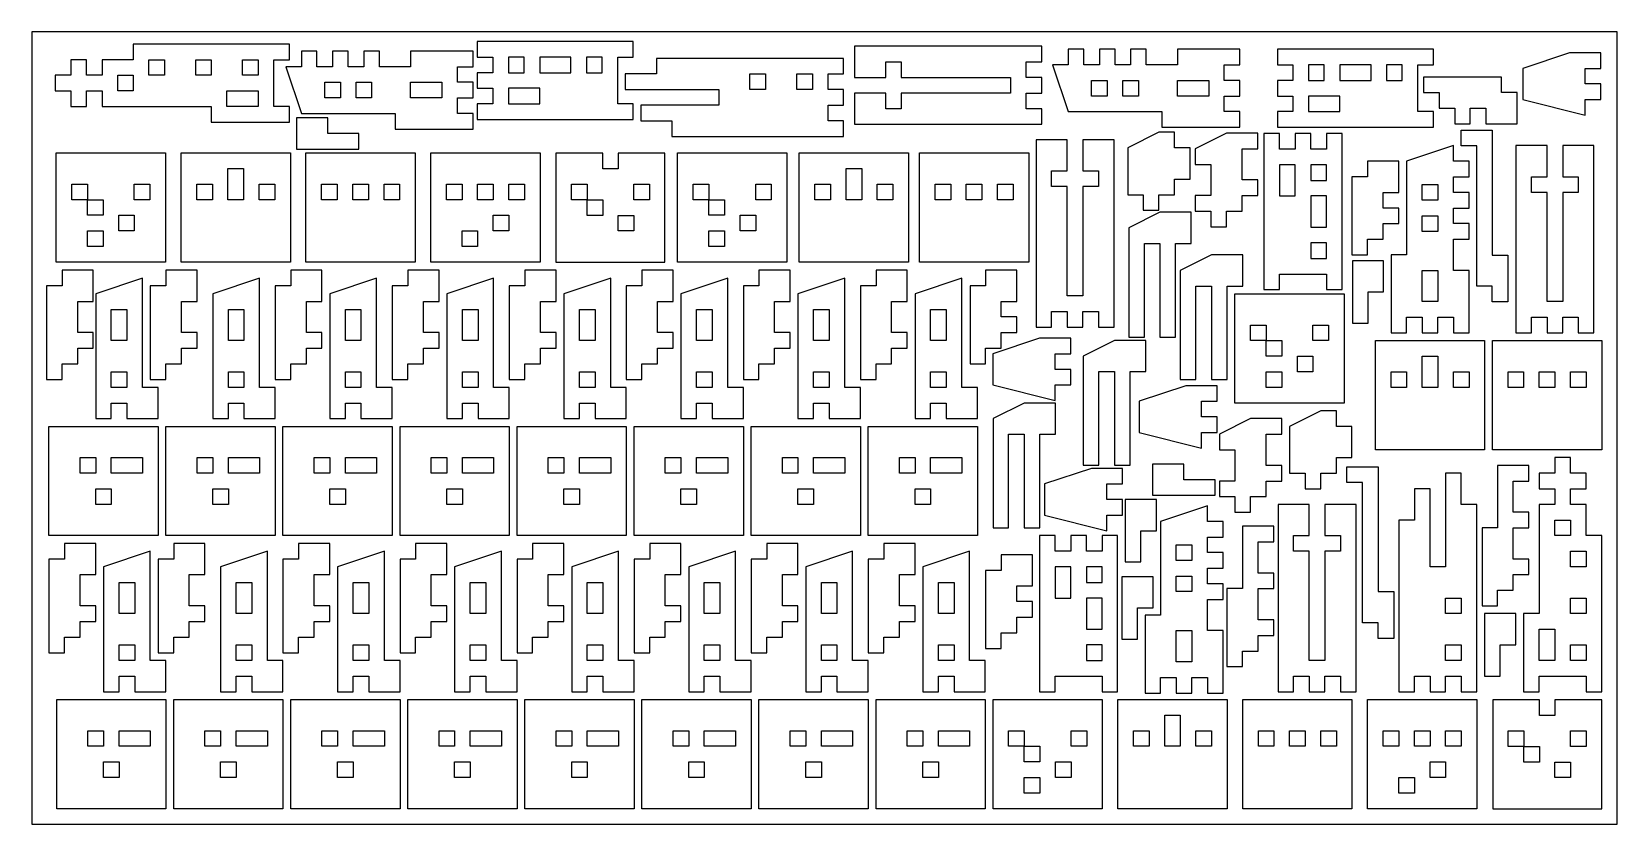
# Model space of a CAD drawing. Extents: x 0 to 610, y 0 to 305.
import ezdxf

# ---------------------------------------------------------------- set-up
doc = ezdxf.new("R2010")
doc.units = 0
doc.header["$MEASUREMENT"] = 0
doc.layers.add('LAYER_04', color=98, linetype='CONTINUOUS')
doc.layers.add('SQUARE', color=1, linetype='CONTINUOUS')

msp = doc.modelspace()

# ---------------------------------------------------------------- linework, layer by layer
at = {"layer": 'LAYER_04'}
for p, q in [((609.6, 304.8), (0, 304.8)), ((0, 304.8), (0, 0)), ((609.6, 0), (609.6, 304.8)), ((0, 0), (609.6, 0))]:
    msp.add_line(p, q, dxfattribs=at)
at = {"layer": 'SQUARE'}
for p, q in [((99.05, 300.03), (39.05, 300.03)), ((39.05, 300.03), (39.05, 294.03)), ((99.05, 294.03), (99.05, 300.03)), ((231.3, 301.04), (171.3, 301.04)), ((171.3, 301.04), (171.3, 295.04)), ((231.3, 295.04), (231.3, 301.04)), ((388.33, 299.18), (316.33, 299.18)), ((316.33, 299.18), (316.33, 287.18)), ((388.33, 293.18), (388.33, 299.18)), ((21.05, 294.03), (15.05, 294.03)), ((15.05, 294.03), (15.05, 288.03)), ((21.05, 288.03), (21.05, 294.03)), ((39.05, 294.03), (27.05, 294.03)), ((27.05, 294.03), (27.05, 288.03)), ((45.05, 294.03), (51.05, 294.03)), ((45.05, 288.03), (45.05, 294.03)), ((51.05, 294.03), (51.05, 288.03)), ((63.05, 294.03), (69.05, 294.03)), ((63.05, 288.03), (63.05, 294.03)), ((69.05, 294.03), (69.05, 288.03)), ((81.05, 294.03), (87.05, 294.03)), ((81.05, 288.03), (81.05, 294.03)), ((87.05, 294.03), (87.05, 288.03)), ((93.05, 288.03), (93.05, 294.03)), ((93.05, 294.03), (99.05, 294.03)), ((103.68, 297.35), (103.68, 291.35)), ((109.68, 297.35), (103.68, 297.35)), ((109.68, 291.35), (109.68, 297.35)), ((121.68, 297.35), (115.68, 297.35)), ((115.68, 297.35), (115.68, 291.35)), ((121.68, 291.35), (121.68, 297.35)), ((133.68, 297.35), (127.68, 297.35)), ((127.68, 297.35), (127.68, 291.35)), ((133.68, 291.35), (133.68, 297.35)), ((169.68, 297.35), (145.68, 297.35)), ((145.68, 297.35), (145.68, 291.35)), ((169.68, 291.35), (169.68, 297.35)), ((171.3, 295.04), (177.3, 295.04)), ((177.3, 295.04), (177.3, 289.04)), ((189.3, 295.04), (183.3, 295.04)), ((183.3, 295.04), (183.3, 289.04)), ((189.3, 289.04), (189.3, 295.04)), ((207.3, 295.04), (195.3, 295.04)), ((195.3, 295.04), (195.3, 289.04)), ((207.3, 289.04), (207.3, 295.04)), ((219.3, 295.04), (213.3, 295.04)), ((213.3, 295.04), (213.3, 289.04)), ((219.3, 289.04), (219.3, 295.04)), ((225.3, 289.04), (225.3, 295.04)), ((225.3, 295.04), (231.3, 295.04)), ((312.15, 294.54), (240.15, 294.54)), ((240.15, 294.54), (240.15, 288.54)), ((312.15, 288.54), (312.15, 294.54)), ((328.33, 287.18), (328.33, 293.18)), ((328.33, 293.18), (334.33, 293.18)), ((334.33, 293.18), (334.33, 287.18)), ((382.33, 287.18), (382.33, 293.18)), ((382.33, 293.18), (388.33, 293.18)), ((398.5, 298.06), (398.5, 292.06)), ((404.5, 298.06), (398.5, 298.06)), ((404.5, 292.06), (404.5, 298.06)), ((416.5, 298.06), (410.5, 298.06)), ((410.5, 298.06), (410.5, 292.06)), ((416.5, 292.06), (416.5, 298.06)), ((428.5, 298.06), (422.5, 298.06)), ((422.5, 298.06), (422.5, 292.06)), ((428.5, 292.06), (428.5, 298.06)), ((464.5, 298.06), (440.5, 298.06)), ((440.5, 298.06), (440.5, 292.06)), ((464.5, 292.06), (464.5, 298.06)), ((538.92, 298.05), (478.92, 298.05)), ((478.92, 298.05), (478.92, 292.05)), ((538.92, 292.05), (538.92, 298.05)), ((591.26, 296.7), (573.26, 290.7)), ((603.26, 296.7), (591.26, 296.7)), ((603.26, 290.7), (603.26, 296.7)), ((15.05, 288.03), (9.05, 288.03)), ((9.05, 288.03), (9.05, 282.03)), ((27.05, 288.03), (21.05, 288.03)), ((33.05, 288.03), (39.05, 288.03)), ((33.05, 282.03), (33.05, 288.03)), ((39.05, 288.03), (39.05, 282.03)), ((51.05, 288.03), (45.05, 288.03)), ((69.05, 288.03), (63.05, 288.03)), ((87.05, 288.03), (81.05, 288.03)), ((93.05, 282.03), (93.05, 288.03)), ((103.68, 291.35), (97.68, 291.35)), ((97.68, 291.35), (103.68, 273.35)), ((115.68, 291.35), (109.68, 291.35)), ((127.68, 291.35), (121.68, 291.35)), ((145.68, 291.35), (133.68, 291.35)), ((163.68, 285.35), (163.68, 291.35)), ((163.68, 291.35), (169.68, 291.35)), ((177.3, 289.04), (171.3, 289.04)), ((171.3, 289.04), (171.3, 283.04)), ((183.3, 289.04), (189.3, 289.04)), ((195.3, 289.04), (207.3, 289.04)), ((213.3, 289.04), (219.3, 289.04)), ((225.3, 283.04), (225.3, 289.04)), ((240.15, 288.54), (228.15, 288.54)), ((228.15, 288.54), (228.15, 282.54)), ((276.15, 288.54), (282.15, 288.54)), ((276.15, 282.54), (276.15, 288.54)), ((282.15, 288.54), (282.15, 282.54)), ((294.15, 288.54), (300.15, 288.54)), ((294.15, 282.54), (294.15, 288.54)), ((300.15, 288.54), (300.15, 282.54)), ((306.15, 282.54), (306.15, 288.54)), ((306.15, 288.54), (312.15, 288.54)), ((316.33, 287.18), (328.33, 287.18)), ((334.33, 287.18), (376.33, 287.18)), ((376.33, 287.18), (376.33, 281.18)), ((388.33, 287.18), (382.33, 287.18)), ((388.33, 281.18), (388.33, 287.18)), ((398.5, 292.06), (392.5, 292.06)), ((392.5, 292.06), (398.5, 274.06)), ((410.5, 292.06), (404.5, 292.06)), ((422.5, 292.06), (416.5, 292.06)), ((440.5, 292.06), (428.5, 292.06)), ((458.5, 286.06), (458.5, 292.06)), ((458.5, 292.06), (464.5, 292.06)), ((478.92, 292.05), (484.92, 292.05)), ((484.92, 292.05), (484.92, 286.05)), ((496.92, 292.05), (490.92, 292.05)), ((490.92, 292.05), (490.92, 286.05)), ((496.92, 286.05), (496.92, 292.05)), ((514.92, 292.05), (502.92, 292.05)), ((502.92, 292.05), (502.92, 286.05)), ((514.92, 286.05), (514.92, 292.05)), ((526.92, 292.05), (520.92, 292.05)), ((520.92, 292.05), (520.92, 286.05)), ((526.92, 286.05), (526.92, 292.05)), ((532.92, 286.05), (532.92, 292.05)), ((532.92, 292.05), (538.92, 292.05)), ((565.08, 287.37), (535.08, 287.37)), ((535.08, 287.37), (535.08, 281.37)), ((565.08, 281.37), (565.08, 287.37)), ((573.26, 290.7), (573.26, 278.7)), ((597.26, 290.7), (603.26, 290.7)), ((597.26, 284.7), (597.26, 290.7)), ((9.05, 282.03), (15.05, 282.03)), ((15.05, 282.03), (15.05, 276.03)), ((21.05, 276.03), (21.05, 282.03)), ((21.05, 282.03), (27.05, 282.03)), ((27.05, 282.03), (27.05, 276.03)), ((39.05, 282.03), (33.05, 282.03)), ((75.05, 282.03), (87.05, 282.03)), ((75.05, 276.03), (75.05, 282.03)), ((87.05, 282.03), (87.05, 276.03)), ((93.05, 276.03), (93.05, 282.03)), ((112.68, 285.35), (118.68, 285.35)), ((112.68, 279.35), (112.68, 285.35)), ((118.68, 285.35), (118.68, 279.35)), ((124.68, 285.35), (130.68, 285.35)), ((124.68, 279.35), (124.68, 285.35)), ((130.68, 285.35), (130.68, 279.35)), ((145.68, 285.35), (157.68, 285.35)), ((145.68, 279.35), (145.68, 285.35)), ((157.68, 285.35), (157.68, 279.35)), ((169.68, 285.35), (163.68, 285.35)), ((169.68, 279.35), (169.68, 285.35)), ((171.3, 283.04), (177.3, 283.04)), ((177.3, 283.04), (177.3, 277.04)), ((195.3, 283.04), (183.3, 283.04)), ((183.3, 283.04), (183.3, 277.04)), ((195.3, 277.04), (195.3, 283.04)), ((225.3, 277.04), (225.3, 283.04)), ((228.15, 282.54), (264.15, 282.54)), ((264.15, 282.54), (264.15, 276.54)), ((282.15, 282.54), (276.15, 282.54)), ((300.15, 282.54), (294.15, 282.54)), ((312.15, 282.54), (306.15, 282.54)), ((312.15, 276.54), (312.15, 282.54)), ((328.33, 281.18), (316.33, 281.18)), ((316.33, 281.18), (316.33, 269.18)), ((328.33, 275.18), (328.33, 281.18)), ((376.33, 281.18), (334.33, 281.18)), ((334.33, 281.18), (334.33, 275.18)), ((382.33, 275.18), (382.33, 281.18)), ((382.33, 281.18), (388.33, 281.18)), ((407.5, 286.06), (413.5, 286.06)), ((407.5, 280.06), (407.5, 286.06)), ((413.5, 286.06), (413.5, 280.06)), ((419.5, 286.06), (425.5, 286.06)), ((419.5, 280.06), (419.5, 286.06)), ((425.5, 286.06), (425.5, 280.06)), ((440.5, 286.06), (452.5, 286.06)), ((440.5, 280.06), (440.5, 286.06)), ((452.5, 286.06), (452.5, 280.06)), ((464.5, 286.06), (458.5, 286.06)), ((464.5, 280.06), (464.5, 286.06)), ((484.92, 286.05), (478.92, 286.05)), ((478.92, 286.05), (478.92, 280.05)), ((490.92, 286.05), (496.92, 286.05)), ((502.92, 286.05), (514.92, 286.05)), ((520.92, 286.05), (526.92, 286.05)), ((532.92, 280.05), (532.92, 286.05)), ((535.08, 281.37), (541.08, 281.37)), ((541.08, 281.37), (541.08, 275.37)), ((571.08, 281.37), (565.08, 281.37)), ((571.08, 269.37), (571.08, 281.37)), ((603.26, 284.7), (597.26, 284.7)), ((603.26, 278.7), (603.26, 284.7)), ((15.05, 276.03), (21.05, 276.03)), ((27.05, 276.03), (69.05, 276.03)), ((69.05, 276.03), (69.05, 270.03)), ((87.05, 276.03), (75.05, 276.03)), ((99.05, 276.03), (93.05, 276.03)), ((99.05, 270.03), (99.05, 276.03)), ((118.68, 279.35), (112.68, 279.35)), ((130.68, 279.35), (124.68, 279.35)), ((157.68, 279.35), (145.68, 279.35)), ((163.68, 273.35), (163.68, 279.35)), ((163.68, 279.35), (169.68, 279.35)), ((177.3, 277.04), (171.3, 277.04)), ((171.3, 277.04), (171.3, 271.04)), ((183.3, 277.04), (195.3, 277.04)), ((231.3, 277.04), (225.3, 277.04)), ((231.3, 271.04), (231.3, 277.04)), ((264.15, 276.54), (234.15, 276.54)), ((234.15, 276.54), (234.15, 270.54)), ((306.15, 270.54), (306.15, 276.54)), ((306.15, 276.54), (312.15, 276.54)), ((334.33, 275.18), (328.33, 275.18)), ((388.33, 275.18), (382.33, 275.18)), ((388.33, 269.18), (388.33, 275.18)), ((413.5, 280.06), (407.5, 280.06)), ((425.5, 280.06), (419.5, 280.06)), ((452.5, 280.06), (440.5, 280.06)), ((458.5, 274.06), (458.5, 280.06)), ((458.5, 280.06), (464.5, 280.06)), ((478.92, 280.05), (484.92, 280.05)), ((484.92, 280.05), (484.92, 274.05)), ((502.92, 280.05), (490.92, 280.05)), ((490.92, 280.05), (490.92, 274.05)), ((502.92, 274.05), (502.92, 280.05)), ((532.92, 274.05), (532.92, 280.05)), ((541.08, 275.37), (547.08, 275.37)), ((547.08, 275.37), (547.08, 269.37)), ((553.08, 269.37), (553.08, 275.37)), ((553.08, 275.37), (559.08, 275.37)), ((559.08, 275.37), (559.08, 269.37)), ((573.26, 278.7), (597.26, 272.7)), ((597.26, 272.7), (597.26, 278.7)), ((597.26, 278.7), (603.26, 278.7)), ((69.05, 270.03), (99.05, 270.03)), ((113.83, 271.64), (101.83, 271.64)), ((101.83, 271.64), (101.83, 259.64)), ((103.68, 273.35), (139.68, 273.35)), ((113.83, 265.64), (113.83, 271.64)), ((139.68, 273.35), (139.68, 267.35)), ((169.68, 273.35), (163.68, 273.35)), ((169.68, 267.35), (169.68, 273.35)), ((171.3, 271.04), (231.3, 271.04)), ((234.15, 270.54), (246.15, 270.54)), ((246.15, 270.54), (246.15, 264.54)), ((312.15, 270.54), (306.15, 270.54)), ((312.15, 264.54), (312.15, 270.54)), ((316.33, 269.18), (388.33, 269.18)), ((398.5, 274.06), (434.5, 274.06)), ((434.5, 274.06), (434.5, 268.06)), ((464.5, 274.06), (458.5, 274.06)), ((464.5, 268.06), (464.5, 274.06)), ((484.92, 274.05), (478.92, 274.05)), ((478.92, 274.05), (478.92, 268.05)), ((490.92, 274.05), (502.92, 274.05)), ((538.92, 274.05), (532.92, 274.05)), ((538.92, 268.05), (538.92, 274.05)), ((547.08, 269.37), (553.08, 269.37)), ((559.08, 269.37), (565.08, 269.37)), ((565.08, 269.37), (571.08, 269.37)), ((125.83, 265.64), (113.83, 265.64)), ((125.83, 259.64), (125.83, 265.64)), ((139.68, 267.35), (169.68, 267.35)), ((246.15, 264.54), (312.15, 264.54)), ((398.13, 263.24), (386.13, 263.24)), ((386.13, 263.24), (386.13, 191.24)), ((398.13, 251.24), (398.13, 263.24)), ((416.13, 263.24), (404.13, 263.24)), ((404.13, 263.24), (404.13, 251.24)), ((416.13, 191.24), (416.13, 263.24)), ((433.36, 266.12), (421.36, 260.12)), ((439.36, 266.12), (433.36, 266.12)), ((434.5, 268.06), (464.5, 268.06)), ((439.36, 260.12), (439.36, 266.12)), ((459.34, 265.79), (447.34, 259.79)), ((471.34, 265.79), (459.34, 265.79)), ((471.34, 259.79), (471.34, 265.79)), ((479.77, 265.62), (473.77, 265.62)), ((473.77, 265.62), (473.77, 205.62)), ((478.92, 268.05), (538.92, 268.05)), ((479.77, 259.62), (479.77, 265.62)), ((491.77, 265.62), (485.77, 265.62)), ((485.77, 265.62), (485.77, 259.62)), ((491.77, 259.62), (491.77, 265.62)), ((503.77, 265.62), (497.77, 265.62)), ((497.77, 265.62), (497.77, 259.62)), ((503.77, 205.62), (503.77, 265.62)), ((549.55, 260.89), (549.55, 266.89)), ((549.55, 266.89), (561.55, 266.89)), ((561.55, 266.89), (561.55, 218.89)), ((9.45, 216.2), (9.45, 258.2)), ((9.45, 258.2), (51.45, 258.2)), ((51.45, 258.2), (51.45, 216.2)), ((57.45, 216.2), (57.45, 258.2)), ((57.45, 258.2), (99.45, 258.2)), ((99.45, 258.2), (99.45, 216.2)), ((101.83, 259.64), (125.83, 259.64)), ((105.45, 216.2), (105.45, 258.2)), ((105.45, 258.2), (147.45, 258.2)), ((147.45, 258.2), (147.45, 216.2)), ((153.45, 216.2), (153.45, 258.2)), ((153.45, 258.2), (195.45, 258.2)), ((195.45, 258.2), (195.45, 216.2)), ((219.52, 258.08), (201.57, 258.08)), ((201.57, 258.08), (201.57, 216.2)), ((219.52, 252.1), (219.52, 258.08)), ((243.45, 258.08), (225.5, 258.08)), ((225.5, 258.08), (225.5, 252.1)), ((243.45, 216.2), (243.45, 258.08)), ((248.34, 216.2), (248.34, 258.2)), ((248.34, 258.2), (290.34, 258.2)), ((290.34, 258.2), (290.34, 216.2)), ((295.11, 216.2), (295.11, 258.2)), ((295.11, 258.2), (337.11, 258.2)), ((337.11, 258.2), (337.11, 216.2)), ((341.31, 216.2), (341.31, 258.2)), ((341.31, 258.2), (383.31, 258.2)), ((383.31, 258.2), (383.31, 216.2)), ((421.36, 260.12), (421.36, 242.12)), ((445.36, 260.12), (439.36, 260.12)), ((445.36, 248.12), (445.36, 260.12)), ((447.34, 259.79), (447.34, 253.79)), ((465.34, 247.79), (465.34, 259.79)), ((465.34, 259.79), (471.34, 259.79)), ((485.77, 259.62), (479.77, 259.62)), ((497.77, 259.62), (491.77, 259.62)), ((546.6, 261), (528.6, 255)), ((546.6, 255), (546.6, 261)), ((555.55, 260.89), (549.55, 260.89)), ((555.55, 206.89), (555.55, 260.89)), ((582.6, 261), (570.6, 261)), ((570.6, 261), (570.6, 189)), ((582.6, 249), (582.6, 261)), ((600.6, 261), (588.6, 261)), ((588.6, 261), (588.6, 249)), ((600.6, 189), (600.6, 261)), ((75.45, 240.2), (75.45, 252.2)), ((75.45, 252.2), (81.45, 252.2)), ((81.45, 252.2), (81.45, 240.2)), ((225.5, 252.1), (219.52, 252.1)), ((313.11, 240.2), (313.11, 252.2)), ((313.11, 252.2), (319.11, 252.2)), ((319.11, 252.2), (319.11, 240.2)), ((392.13, 245.24), (392.13, 251.24)), ((392.13, 251.24), (398.13, 251.24)), ((404.13, 251.24), (410.13, 251.24)), ((410.13, 251.24), (410.13, 245.24)), ((447.34, 253.79), (453.34, 253.79)), ((453.34, 253.79), (453.34, 241.79)), ((485.77, 253.62), (479.77, 253.62)), ((479.77, 253.62), (479.77, 241.62)), ((485.77, 241.62), (485.77, 253.62)), ((497.77, 253.62), (491.77, 253.62)), ((491.77, 253.62), (491.77, 247.62)), ((497.77, 247.62), (497.77, 253.62)), ((525.6, 255), (513.6, 255)), ((513.6, 255), (513.6, 249)), ((525.6, 249), (525.6, 255)), ((528.6, 255), (528.6, 219)), ((552.6, 255), (546.6, 255)), ((552.6, 249), (552.6, 255)), ((15.45, 240.2), (15.45, 246.2)), ((15.45, 246.2), (21.45, 246.2)), ((21.45, 246.2), (21.45, 240.2)), ((39.45, 240.2), (39.45, 246.2)), ((39.45, 246.2), (45.45, 246.2)), ((45.45, 246.2), (45.45, 240.2)), ((63.45, 240.2), (63.45, 246.2)), ((63.45, 246.2), (69.45, 246.2)), ((69.45, 246.2), (69.45, 240.2)), ((87.45, 240.2), (87.45, 246.2)), ((87.45, 246.2), (93.45, 246.2)), ((93.45, 246.2), (93.45, 240.2)), ((111.45, 240.2), (111.45, 246.2)), ((111.45, 246.2), (117.45, 246.2)), ((117.45, 246.2), (117.45, 240.2)), ((123.45, 240.2), (123.45, 246.2)), ((123.45, 246.2), (129.45, 246.2)), ((129.45, 246.2), (129.45, 240.2)), ((135.45, 240.2), (135.45, 246.2)), ((135.45, 246.2), (141.45, 246.2)), ((141.45, 246.2), (141.45, 240.2)), ((159.45, 240.2), (159.45, 246.2)), ((159.45, 246.2), (165.45, 246.2)), ((165.45, 246.2), (165.45, 240.2)), ((171.45, 240.2), (171.45, 246.2)), ((171.45, 246.2), (177.45, 246.2)), ((177.45, 246.2), (177.45, 240.2)), ((183.45, 240.2), (183.45, 246.2)), ((183.45, 246.2), (189.45, 246.2)), ((189.45, 246.2), (189.45, 240.2)), ((207.55, 240.13), (207.55, 246.12)), ((207.55, 246.12), (213.54, 246.12)), ((213.54, 246.12), (213.54, 240.13)), ((231.48, 240.13), (231.48, 246.12)), ((231.48, 246.12), (237.47, 246.12)), ((237.47, 246.12), (237.47, 240.13)), ((254.34, 240.2), (254.34, 246.2)), ((254.34, 246.2), (260.34, 246.2)), ((260.34, 246.2), (260.34, 240.2)), ((278.34, 240.2), (278.34, 246.2)), ((278.34, 246.2), (284.34, 246.2)), ((284.34, 246.2), (284.34, 240.2)), ((301.11, 240.2), (301.11, 246.2)), ((301.11, 246.2), (307.11, 246.2)), ((307.11, 246.2), (307.11, 240.2)), ((325.11, 240.2), (325.11, 246.2)), ((325.11, 246.2), (331.11, 246.2)), ((331.11, 246.2), (331.11, 240.2)), ((347.31, 240.2), (347.31, 246.2)), ((347.31, 246.2), (353.31, 246.2)), ((353.31, 246.2), (353.31, 240.2)), ((359.31, 240.2), (359.31, 246.2)), ((359.31, 246.2), (365.31, 246.2)), ((365.31, 246.2), (365.31, 240.2)), ((371.31, 240.2), (371.31, 246.2)), ((371.31, 246.2), (377.31, 246.2)), ((377.31, 246.2), (377.31, 240.2)), ((398.13, 245.24), (392.13, 245.24)), ((398.13, 203.24), (398.13, 245.24)), ((410.13, 245.24), (404.13, 245.24)), ((404.13, 245.24), (404.13, 203.24)), ((439.36, 242.12), (439.36, 248.12)), ((439.36, 248.12), (445.36, 248.12)), ((471.34, 247.79), (465.34, 247.79)), ((471.34, 241.79), (471.34, 247.79)), ((491.77, 247.62), (497.77, 247.62)), ((513.6, 249), (507.6, 249)), ((507.6, 249), (507.6, 219)), ((525.6, 243), (525.6, 249)), ((534.6, 240), (534.6, 246)), ((534.6, 246), (540.6, 246)), ((540.6, 246), (540.6, 240)), ((546.6, 243), (546.6, 249)), ((546.6, 249), (552.6, 249)), ((576.6, 243), (576.6, 249)), ((576.6, 249), (582.6, 249)), ((588.6, 249), (594.6, 249)), ((594.6, 249), (594.6, 243)), ((21.45, 240.2), (15.45, 240.2)), ((21.45, 234.2), (21.45, 240.2)), ((21.45, 240.2), (27.45, 240.2)), ((27.45, 240.2), (27.45, 234.2)), ((45.45, 240.2), (39.45, 240.2)), ((69.45, 240.2), (63.45, 240.2)), ((81.45, 240.2), (75.45, 240.2)), ((93.45, 240.2), (87.45, 240.2)), ((117.45, 240.2), (111.45, 240.2)), ((129.45, 240.2), (123.45, 240.2)), ((141.45, 240.2), (135.45, 240.2)), ((165.45, 240.2), (159.45, 240.2)), ((177.45, 240.2), (171.45, 240.2)), ((189.45, 240.2), (183.45, 240.2)), ((213.54, 240.13), (207.55, 240.13)), ((213.54, 234.15), (213.54, 240.13)), ((213.54, 240.13), (219.52, 240.13)), ((219.52, 240.13), (219.52, 234.15)), ((237.47, 240.13), (231.48, 240.13)), ((260.34, 240.2), (254.34, 240.2)), ((260.34, 234.2), (260.34, 240.2)), ((260.34, 240.2), (266.34, 240.2)), ((266.34, 240.2), (266.34, 234.2)), ((284.34, 240.2), (278.34, 240.2)), ((307.11, 240.2), (301.11, 240.2)), ((319.11, 240.2), (313.11, 240.2)), ((331.11, 240.2), (325.11, 240.2)), ((353.31, 240.2), (347.31, 240.2)), ((365.31, 240.2), (359.31, 240.2)), ((377.31, 240.2), (371.31, 240.2)), ((421.36, 242.12), (427.36, 242.12)), ((427.36, 242.12), (427.36, 236.12)), ((433.36, 242.12), (439.36, 242.12)), ((433.36, 236.12), (433.36, 242.12)), ((453.34, 241.79), (447.34, 241.79)), ((447.34, 241.79), (447.34, 235.79)), ((465.34, 235.79), (465.34, 241.79)), ((465.34, 241.79), (471.34, 241.79)), ((479.77, 241.62), (485.77, 241.62)), ((497.77, 241.62), (491.77, 241.62)), ((491.77, 241.62), (491.77, 229.62)), ((497.77, 229.62), (497.77, 241.62)), ((519.6, 237), (519.6, 243)), ((519.6, 243), (525.6, 243)), ((540.6, 240), (534.6, 240)), ((552.6, 243), (546.6, 243)), ((552.6, 237), (552.6, 243)), ((582.6, 243), (576.6, 243)), ((582.6, 201), (582.6, 243)), ((594.6, 243), (588.6, 243)), ((588.6, 243), (588.6, 201)), ((27.45, 234.2), (21.45, 234.2)), ((33.45, 228.2), (33.45, 234.2)), ((33.45, 234.2), (39.45, 234.2)), ((39.45, 234.2), (39.45, 228.2)), ((177.45, 228.2), (177.45, 234.2)), ((177.45, 234.2), (183.45, 234.2)), ((183.45, 234.2), (183.45, 228.2)), ((219.52, 234.15), (213.54, 234.15)), ((225.5, 228.17), (225.5, 234.15)), ((225.5, 234.15), (231.48, 234.15)), ((231.48, 234.15), (231.48, 228.17)), ((266.34, 234.2), (260.34, 234.2)), ((272.34, 228.2), (272.34, 234.2)), ((272.34, 234.2), (278.34, 234.2)), ((278.34, 234.2), (278.34, 228.2)), ((433.78, 235.37), (421.78, 229.37)), ((427.36, 236.12), (433.36, 236.12)), ((445.78, 235.37), (433.78, 235.37)), ((445.78, 223.37), (445.78, 235.37)), ((447.34, 235.79), (453.34, 235.79)), ((453.34, 235.79), (453.34, 229.79)), ((459.34, 229.79), (459.34, 235.79)), ((459.34, 235.79), (465.34, 235.79)), ((525.6, 237), (519.6, 237)), ((525.6, 231), (525.6, 237)), ((534.6, 228), (534.6, 234)), ((534.6, 234), (540.6, 234)), ((540.6, 234), (540.6, 228)), ((546.6, 231), (546.6, 237)), ((546.6, 237), (552.6, 237)), ((21.45, 222.2), (21.45, 228.2)), ((21.45, 228.2), (27.45, 228.2)), ((27.45, 228.2), (27.45, 222.2)), ((39.45, 228.2), (33.45, 228.2)), ((165.45, 222.2), (165.45, 228.2)), ((165.45, 228.2), (171.45, 228.2)), ((171.45, 228.2), (171.45, 222.2)), ((183.45, 228.2), (177.45, 228.2)), ((231.48, 228.17), (225.5, 228.17)), ((260.34, 222.2), (260.34, 228.2)), ((260.34, 228.2), (266.34, 228.2)), ((266.34, 228.2), (266.34, 222.2)), ((278.34, 228.2), (272.34, 228.2)), ((421.78, 229.37), (421.78, 187.37)), ((453.34, 229.79), (459.34, 229.79)), ((491.77, 229.62), (497.77, 229.62)), ((519.6, 225), (519.6, 231)), ((519.6, 231), (525.6, 231)), ((540.6, 228), (534.6, 228)), ((552.6, 231), (546.6, 231)), ((552.6, 225), (552.6, 231)), ((27.45, 222.2), (21.45, 222.2)), ((171.45, 222.2), (165.45, 222.2)), ((266.34, 222.2), (260.34, 222.2)), ((427.78, 187.37), (427.78, 223.37)), ((427.78, 223.37), (433.78, 223.37)), ((433.78, 223.37), (433.78, 187.37)), ((439.78, 223.37), (445.78, 223.37)), ((439.78, 187.37), (439.78, 223.37)), ((497.77, 223.62), (491.77, 223.62)), ((491.77, 223.62), (491.77, 217.62)), ((497.77, 217.62), (497.77, 223.62)), ((513.6, 219), (513.6, 225)), ((513.6, 225), (519.6, 225)), ((546.6, 213), (546.6, 225)), ((546.6, 225), (552.6, 225)), ((51.45, 216.2), (9.45, 216.2)), ((99.45, 216.2), (57.45, 216.2)), ((147.45, 216.2), (105.45, 216.2)), ((195.45, 216.2), (153.45, 216.2)), ((201.57, 216.2), (243.45, 216.2)), ((290.34, 216.2), (248.34, 216.2)), ((337.11, 216.2), (295.11, 216.2)), ((383.31, 216.2), (341.31, 216.2)), ((453.6, 219), (441.6, 213)), ((465.6, 219), (453.6, 219)), ((465.6, 207), (465.6, 219)), ((491.77, 217.62), (497.77, 217.62)), ((507.6, 219), (513.6, 219)), ((519.77, 216.71), (507.77, 216.71)), ((507.77, 216.71), (507.77, 192.71)), ((519.77, 204.71), (519.77, 216.71)), ((528.6, 219), (522.6, 219)), ((522.6, 219), (522.6, 189)), ((561.55, 218.89), (567.55, 218.89)), ((567.55, 218.89), (567.55, 200.89)), ((23.68, 213.11), (11.68, 213.11)), ((11.68, 213.11), (11.68, 207.11)), ((23.68, 201.11), (23.68, 213.11)), ((42.6, 210), (24.6, 204)), ((42.6, 168), (42.6, 210)), ((63.6, 213.11), (51.6, 213.11)), ((51.6, 213.11), (51.6, 207.11)), ((63.6, 201.11), (63.6, 213.11)), ((87.6, 210), (69.6, 204)), ((87.6, 168), (87.6, 210)), ((111.6, 213.11), (99.6, 213.11)), ((99.6, 213.11), (99.6, 207.11)), ((111.6, 201.11), (111.6, 213.11)), ((132.6, 210), (114.6, 204)), ((132.6, 168), (132.6, 210)), ((156.6, 213.11), (144.6, 213.11)), ((144.6, 213.11), (144.6, 207.11)), ((156.6, 201.11), (156.6, 213.11)), ((177.6, 210), (159.6, 204)), ((177.6, 168), (177.6, 210)), ((201.6, 213.11), (189.6, 213.11)), ((189.6, 213.11), (189.6, 207.11)), ((201.6, 201.11), (201.6, 213.11)), ((222.6, 210), (204.6, 204)), ((222.6, 168), (222.6, 210)), ((246.6, 213.11), (234.6, 213.11)), ((234.6, 213.11), (234.6, 207.11)), ((246.6, 201.11), (246.6, 213.11)), ((267.6, 210), (249.6, 204)), ((267.6, 168), (267.6, 210)), ((291.6, 213.11), (279.6, 213.11)), ((279.6, 213.11), (279.6, 207.11)), ((291.6, 201.11), (291.6, 213.11)), ((312.6, 210), (294.6, 204)), ((312.6, 168), (312.6, 210)), ((336.6, 213.11), (324.6, 213.11)), ((324.6, 213.11), (324.6, 207.11)), ((336.6, 201.11), (336.6, 213.11)), ((357.6, 210), (339.6, 204)), ((357.6, 168), (357.6, 210)), ((378.75, 213.11), (366.75, 213.11)), ((366.75, 213.11), (366.75, 207.11)), ((378.75, 207.11), (378.75, 213.11)), ((441.6, 213), (441.6, 171)), ((479.77, 205.62), (479.77, 211.62)), ((479.77, 211.62), (485.77, 211.62)), ((485.77, 211.62), (491.77, 211.62)), ((491.77, 211.62), (497.77, 211.62)), ((497.77, 211.62), (497.77, 205.62)), ((534.6, 201), (534.6, 213)), ((534.6, 213), (540.6, 213)), ((540.6, 213), (540.6, 201)), ((552.6, 213), (546.6, 213)), ((552.6, 189), (552.6, 213)), ((11.68, 207.11), (5.68, 207.11)), ((5.68, 207.11), (5.68, 171.11)), ((24.6, 204), (24.6, 156)), ((51.6, 207.11), (45.6, 207.11)), ((45.6, 207.11), (45.6, 171.11)), ((69.6, 204), (69.6, 156)), ((99.6, 207.11), (93.6, 207.11)), ((93.6, 207.11), (93.6, 171.11)), ((114.6, 204), (114.6, 156)), ((144.6, 207.11), (138.6, 207.11)), ((138.6, 207.11), (138.6, 171.11)), ((159.6, 204), (159.6, 156)), ((189.6, 207.11), (183.6, 207.11)), ((183.6, 207.11), (183.6, 171.11)), ((204.6, 204), (204.6, 156)), ((234.6, 207.11), (228.6, 207.11)), ((228.6, 207.11), (228.6, 171.11)), ((249.6, 204), (249.6, 156)), ((279.6, 207.11), (273.6, 207.11)), ((273.6, 207.11), (273.6, 171.11)), ((294.6, 204), (294.6, 156)), ((324.6, 207.11), (318.6, 207.11)), ((318.6, 207.11), (318.6, 171.11)), ((339.6, 204), (339.6, 156)), ((366.75, 207.11), (360.75, 207.11)), ((360.75, 207.11), (360.75, 177.11)), ((378.75, 201.11), (378.75, 207.11)), ((404.13, 203.24), (398.13, 203.24)), ((447.6, 171), (447.6, 207)), ((447.6, 207), (453.6, 207)), ((453.6, 207), (453.6, 171)), ((459.6, 207), (465.6, 207)), ((459.6, 171), (459.6, 207)), ((462.6, 162), (462.6, 204)), ((462.6, 204), (504.6, 204)), ((473.77, 205.62), (479.77, 205.62)), ((497.77, 205.62), (503.77, 205.62)), ((504.6, 204), (504.6, 162)), ((513.77, 204.71), (519.77, 204.71)), ((513.77, 192.71), (513.77, 204.71)), ((561.55, 206.89), (555.55, 206.89)), ((561.55, 200.89), (561.55, 206.89)), ((17.68, 189.11), (17.68, 201.11)), ((17.68, 201.11), (23.68, 201.11)), ((30.6, 186), (30.6, 198)), ((30.6, 198), (36.6, 198)), ((36.6, 198), (36.6, 186)), ((57.6, 189.11), (57.6, 201.11)), ((57.6, 201.11), (63.6, 201.11)), ((75.6, 186), (75.6, 198)), ((75.6, 198), (81.6, 198)), ((81.6, 198), (81.6, 186)), ((105.6, 189.11), (105.6, 201.11)), ((105.6, 201.11), (111.6, 201.11)), ((120.6, 186), (120.6, 198)), ((120.6, 198), (126.6, 198)), ((126.6, 198), (126.6, 186)), ((150.6, 189.11), (150.6, 201.11)), ((150.6, 201.11), (156.6, 201.11)), ((165.6, 186), (165.6, 198)), ((165.6, 198), (171.6, 198)), ((171.6, 198), (171.6, 186)), ((195.6, 189.11), (195.6, 201.11)), ((195.6, 201.11), (201.6, 201.11)), ((210.6, 186), (210.6, 198)), ((210.6, 198), (216.6, 198)), ((216.6, 198), (216.6, 186)), ((240.6, 189.11), (240.6, 201.11)), ((240.6, 201.11), (246.6, 201.11)), ((255.6, 186), (255.6, 198)), ((255.6, 198), (261.6, 198)), ((261.6, 198), (261.6, 186)), ((285.6, 189.11), (285.6, 201.11)), ((285.6, 201.11), (291.6, 201.11)), ((300.6, 186), (300.6, 198)), ((300.6, 198), (306.6, 198)), ((306.6, 198), (306.6, 186)), ((330.6, 189.11), (330.6, 201.11)), ((330.6, 201.11), (336.6, 201.11)), ((345.6, 186), (345.6, 198)), ((345.6, 198), (351.6, 198)), ((351.6, 198), (351.6, 186)), ((372.75, 195.11), (372.75, 201.11)), ((372.75, 201.11), (378.75, 201.11)), ((378.75, 195.11), (372.75, 195.11)), ((378.75, 189.11), (378.75, 195.11)), ((392.13, 191.24), (392.13, 197.24)), ((392.13, 197.24), (398.13, 197.24)), ((398.13, 197.24), (398.13, 191.24)), ((404.13, 191.24), (404.13, 197.24)), ((404.13, 197.24), (410.13, 197.24)), ((410.13, 197.24), (410.13, 191.24)), ((540.6, 201), (534.6, 201)), ((567.55, 200.89), (561.55, 200.89)), ((588.6, 201), (582.6, 201)), ((23.68, 189.11), (17.68, 189.11)), ((23.68, 183.11), (23.68, 189.11)), ((63.6, 189.11), (57.6, 189.11)), ((63.6, 183.11), (63.6, 189.11)), ((111.6, 189.11), (105.6, 189.11)), ((111.6, 183.11), (111.6, 189.11)), ((156.6, 189.11), (150.6, 189.11)), ((156.6, 183.11), (156.6, 189.11)), ((201.6, 189.11), (195.6, 189.11)), ((201.6, 183.11), (201.6, 189.11)), ((246.6, 189.11), (240.6, 189.11)), ((246.6, 183.11), (246.6, 189.11)), ((291.6, 189.11), (285.6, 189.11)), ((291.6, 183.11), (291.6, 189.11)), ((336.6, 189.11), (330.6, 189.11)), ((336.6, 183.11), (336.6, 189.11)), ((372.75, 183.11), (372.75, 189.11)), ((372.75, 189.11), (378.75, 189.11)), ((386.13, 191.24), (392.13, 191.24)), ((398.13, 191.24), (404.13, 191.24)), ((410.13, 191.24), (416.13, 191.24)), ((468.6, 186), (468.6, 192)), ((468.6, 192), (474.6, 192)), ((474.6, 192), (474.6, 186)), ((492.6, 186), (492.6, 192)), ((492.6, 192), (498.6, 192)), ((498.6, 192), (498.6, 186)), ((507.77, 192.71), (513.77, 192.71)), ((522.6, 189), (528.6, 189)), ((528.6, 189), (528.6, 195)), ((528.6, 195), (534.6, 195)), ((534.6, 195), (534.6, 189)), ((534.6, 189), (540.6, 189)), ((540.6, 189), (540.6, 195)), ((540.6, 195), (546.6, 195)), ((546.6, 195), (546.6, 189)), ((546.6, 189), (552.6, 189)), ((570.6, 189), (576.6, 189)), ((576.6, 189), (576.6, 195)), ((576.6, 195), (582.6, 195)), ((582.6, 195), (582.6, 189)), ((582.6, 189), (588.6, 189)), ((588.6, 189), (588.6, 195)), ((588.6, 195), (594.6, 195)), ((594.6, 195), (594.6, 189)), ((594.6, 189), (600.6, 189)), ((17.68, 177.11), (17.68, 183.11)), ((17.68, 183.11), (23.68, 183.11)), ((36.6, 186), (30.6, 186)), ((57.6, 177.11), (57.6, 183.11)), ((57.6, 183.11), (63.6, 183.11)), ((81.6, 186), (75.6, 186)), ((105.6, 177.11), (105.6, 183.11)), ((105.6, 183.11), (111.6, 183.11)), ((126.6, 186), (120.6, 186)), ((150.6, 177.11), (150.6, 183.11)), ((150.6, 183.11), (156.6, 183.11)), ((171.6, 186), (165.6, 186)), ((195.6, 177.11), (195.6, 183.11)), ((195.6, 183.11), (201.6, 183.11)), ((216.6, 186), (210.6, 186)), ((240.6, 177.11), (240.6, 183.11)), ((240.6, 183.11), (246.6, 183.11)), ((261.6, 186), (255.6, 186)), ((285.6, 177.11), (285.6, 183.11)), ((285.6, 183.11), (291.6, 183.11)), ((306.6, 186), (300.6, 186)), ((330.6, 177.11), (330.6, 183.11)), ((330.6, 183.11), (336.6, 183.11)), ((351.6, 186), (345.6, 186)), ((366.75, 177.11), (366.75, 183.11)), ((366.75, 183.11), (372.75, 183.11)), ((387.46, 186.94), (369.46, 180.94)), ((399.46, 186.94), (387.46, 186.94)), ((399.46, 180.94), (399.46, 186.94)), ((416.31, 186.08), (404.31, 180.08)), ((428.31, 186.08), (416.31, 186.08)), ((421.78, 187.37), (427.78, 187.37)), ((428.31, 174.08), (428.31, 186.08)), ((433.78, 187.37), (439.78, 187.37)), ((474.6, 186), (468.6, 186)), ((474.6, 180), (474.6, 186)), ((474.6, 186), (480.6, 186)), ((480.6, 186), (480.6, 180)), ((498.6, 186), (492.6, 186)), ((516.6, 144), (516.6, 186)), ((516.6, 186), (558.6, 186)), ((558.6, 186), (558.6, 144)), ((561.6, 144), (561.6, 186)), ((561.6, 186), (603.6, 186)), ((603.6, 186), (603.6, 144)), ((11.68, 171.11), (11.68, 177.11)), ((11.68, 177.11), (17.68, 177.11)), ((51.6, 171.11), (51.6, 177.11)), ((51.6, 177.11), (57.6, 177.11)), ((99.6, 171.11), (99.6, 177.11)), ((99.6, 177.11), (105.6, 177.11)), ((144.6, 171.11), (144.6, 177.11)), ((144.6, 177.11), (150.6, 177.11)), ((189.6, 171.11), (189.6, 177.11)), ((189.6, 177.11), (195.6, 177.11)), ((234.6, 171.11), (234.6, 177.11)), ((234.6, 177.11), (240.6, 177.11)), ((279.6, 171.11), (279.6, 177.11)), ((279.6, 177.11), (285.6, 177.11)), ((324.6, 171.11), (324.6, 177.11)), ((324.6, 177.11), (330.6, 177.11)), ((360.75, 177.11), (366.75, 177.11)), ((369.46, 180.94), (369.46, 168.94)), ((393.46, 180.94), (399.46, 180.94)), ((393.46, 174.94), (393.46, 180.94)), ((404.31, 180.08), (404.31, 138.08)), ((480.6, 180), (474.6, 180)), ((486.6, 174), (486.6, 180)), ((486.6, 180), (492.6, 180)), ((492.6, 180), (492.6, 174)), ((534.6, 168), (534.6, 180)), ((534.6, 180), (540.6, 180)), ((540.6, 180), (540.6, 168)), ((5.68, 171.11), (11.68, 171.11)), ((30.6, 168), (30.6, 174)), ((30.6, 174), (36.6, 174)), ((36.6, 174), (36.6, 168)), ((45.6, 171.11), (51.6, 171.11)), ((75.6, 168), (75.6, 174)), ((75.6, 174), (81.6, 174)), ((81.6, 174), (81.6, 168)), ((93.6, 171.11), (99.6, 171.11)), ((120.6, 168), (120.6, 174)), ((120.6, 174), (126.6, 174)), ((126.6, 174), (126.6, 168)), ((138.6, 171.11), (144.6, 171.11)), ((165.6, 168), (165.6, 174)), ((165.6, 174), (171.6, 174)), ((171.6, 174), (171.6, 168)), ((183.6, 171.11), (189.6, 171.11)), ((210.6, 168), (210.6, 174)), ((210.6, 174), (216.6, 174)), ((216.6, 174), (216.6, 168)), ((228.6, 171.11), (234.6, 171.11)), ((255.6, 168), (255.6, 174)), ((255.6, 174), (261.6, 174)), ((261.6, 174), (261.6, 168)), ((273.6, 171.11), (279.6, 171.11)), ((300.6, 168), (300.6, 174)), ((300.6, 174), (306.6, 174)), ((306.6, 174), (306.6, 168)), ((318.6, 171.11), (324.6, 171.11)), ((345.6, 168), (345.6, 174)), ((345.6, 174), (351.6, 174)), ((351.6, 174), (351.6, 168)), ((399.46, 174.94), (393.46, 174.94)), ((399.46, 168.94), (399.46, 174.94)), ((410.31, 138.08), (410.31, 174.08)), ((410.31, 174.08), (416.31, 174.08)), ((416.31, 174.08), (416.31, 138.08)), ((422.31, 174.08), (428.31, 174.08)), ((422.31, 138.08), (422.31, 174.08)), ((441.6, 171), (447.6, 171)), ((453.6, 171), (459.6, 171)), ((474.6, 168), (474.6, 174)), ((474.6, 174), (480.6, 174)), ((480.6, 174), (480.6, 168)), ((492.6, 174), (486.6, 174)), ((522.6, 168), (522.6, 174)), ((522.6, 174), (528.6, 174)), ((528.6, 174), (528.6, 168)), ((546.6, 168), (546.6, 174)), ((546.6, 174), (552.6, 174)), ((552.6, 174), (552.6, 168)), ((567.6, 168), (567.6, 174)), ((567.6, 174), (573.6, 174)), ((573.6, 174), (573.6, 168)), ((579.6, 168), (579.6, 174)), ((579.6, 174), (585.6, 174)), ((585.6, 174), (585.6, 168)), ((591.6, 168), (591.6, 174)), ((591.6, 174), (597.6, 174)), ((597.6, 174), (597.6, 168)), ((36.6, 168), (30.6, 168)), ((48.6, 168), (42.6, 168)), ((48.6, 156), (48.6, 168)), ((81.6, 168), (75.6, 168)), ((93.6, 168), (87.6, 168)), ((93.6, 156), (93.6, 168)), ((126.6, 168), (120.6, 168)), ((138.6, 168), (132.6, 168)), ((138.6, 156), (138.6, 168)), ((171.6, 168), (165.6, 168)), ((183.6, 168), (177.6, 168)), ((183.6, 156), (183.6, 168)), ((216.6, 168), (210.6, 168)), ((228.6, 168), (222.6, 168)), ((228.6, 156), (228.6, 168)), ((261.6, 168), (255.6, 168)), ((273.6, 168), (267.6, 168)), ((273.6, 156), (273.6, 168)), ((306.6, 168), (300.6, 168)), ((318.6, 168), (312.6, 168)), ((318.6, 156), (318.6, 168)), ((351.6, 168), (345.6, 168)), ((363.6, 168), (357.6, 168)), ((363.6, 156), (363.6, 168)), ((369.46, 168.94), (393.46, 162.94)), ((393.46, 162.94), (393.46, 168.94)), ((393.46, 168.94), (399.46, 168.94)), ((443.77, 168.67), (425.77, 162.67)), ((455.77, 168.67), (443.77, 168.67)), ((455.77, 162.67), (455.77, 168.67)), ((480.6, 168), (474.6, 168)), ((528.6, 168), (522.6, 168)), ((540.6, 168), (534.6, 168)), ((552.6, 168), (546.6, 168)), ((573.6, 168), (567.6, 168)), ((585.6, 168), (579.6, 168)), ((597.6, 168), (591.6, 168)), ((30.6, 156), (30.6, 162)), ((30.6, 162), (36.6, 162)), ((36.6, 162), (36.6, 156)), ((75.6, 156), (75.6, 162)), ((75.6, 162), (81.6, 162)), ((81.6, 162), (81.6, 156)), ((120.6, 156), (120.6, 162)), ((120.6, 162), (126.6, 162)), ((126.6, 162), (126.6, 156)), ((165.6, 156), (165.6, 162)), ((165.6, 162), (171.6, 162)), ((171.6, 162), (171.6, 156)), ((210.6, 156), (210.6, 162)), ((210.6, 162), (216.6, 162)), ((216.6, 162), (216.6, 156)), ((255.6, 156), (255.6, 162)), ((255.6, 162), (261.6, 162)), ((261.6, 162), (261.6, 156)), ((300.6, 156), (300.6, 162)), ((300.6, 162), (306.6, 162)), ((306.6, 162), (306.6, 156)), ((345.6, 156), (345.6, 162)), ((345.6, 162), (351.6, 162)), ((351.6, 162), (351.6, 156)), ((381.6, 162), (369.6, 156)), ((393.6, 162), (381.6, 162)), ((393.6, 150), (393.6, 162)), ((425.77, 162.67), (425.77, 150.67)), ((449.77, 162.67), (455.77, 162.67)), ((449.77, 156.67), (449.77, 162.67)), ((504.6, 162), (462.6, 162)), ((495.6, 159), (483.6, 153)), ((501.6, 159), (495.6, 159)), ((501.6, 153), (501.6, 159)), ((6.6, 111), (6.6, 153)), ((6.6, 153), (48.6, 153)), ((24.6, 156), (30.6, 156)), ((36.6, 156), (48.6, 156)), ((48.6, 153), (48.6, 111)), ((51.6, 111), (51.6, 153)), ((51.6, 153), (93.6, 153)), ((69.6, 156), (75.6, 156)), ((81.6, 156), (93.6, 156)), ((93.6, 153), (93.6, 111)), ((96.6, 111), (96.6, 153)), ((96.6, 153), (138.6, 153)), ((114.6, 156), (120.6, 156)), ((126.6, 156), (138.6, 156)), ((138.6, 153), (138.6, 111)), ((141.6, 111), (141.6, 153)), ((141.6, 153), (183.6, 153)), ((159.6, 156), (165.6, 156)), ((171.6, 156), (183.6, 156)), ((183.6, 153), (183.6, 111)), ((186.6, 111), (186.6, 153)), ((186.6, 153), (228.6, 153)), ((204.6, 156), (210.6, 156)), ((216.6, 156), (228.6, 156)), ((228.6, 153), (228.6, 111)), ((231.6, 111), (231.6, 153)), ((231.6, 153), (273.6, 153)), ((249.6, 156), (255.6, 156)), ((261.6, 156), (273.6, 156)), ((273.6, 153), (273.6, 111)), ((276.6, 111), (276.6, 153)), ((276.6, 153), (318.6, 153)), ((294.6, 156), (300.6, 156)), ((306.6, 156), (318.6, 156)), ((318.6, 153), (318.6, 111)), ((321.6, 111), (321.6, 153)), ((321.6, 153), (363.6, 153)), ((339.6, 156), (345.6, 156)), ((351.6, 156), (363.6, 156)), ((363.6, 153), (363.6, 111)), ((369.6, 156), (369.6, 114)), ((455.77, 156.67), (449.77, 156.67)), ((455.77, 150.67), (455.77, 156.67)), ((468.6, 156), (456.6, 150)), ((480.6, 156), (468.6, 156)), ((480.6, 150), (480.6, 156)), ((483.6, 153), (483.6, 135)), ((507.6, 153), (501.6, 153)), ((507.6, 141), (507.6, 153)), ((375.6, 114), (375.6, 150)), ((375.6, 150), (381.6, 150)), ((381.6, 150), (381.6, 114)), ((387.6, 150), (393.6, 150)), ((387.6, 114), (387.6, 150)), ((425.77, 150.67), (449.77, 144.67)), ((449.77, 144.67), (449.77, 150.67)), ((449.77, 150.67), (455.77, 150.67)), ((456.6, 150), (456.6, 144)), ((474.6, 138), (474.6, 150)), ((474.6, 150), (480.6, 150)), ((18.6, 135), (18.6, 141)), ((18.6, 141), (24.6, 141)), ((24.6, 141), (24.6, 135)), ((30.6, 135), (30.6, 141)), ((30.6, 141), (42.6, 141)), ((42.6, 141), (42.6, 135)), ((63.6, 135), (63.6, 141)), ((63.6, 141), (69.6, 141)), ((69.6, 141), (69.6, 135)), ((75.6, 135), (75.6, 141)), ((75.6, 141), (87.6, 141)), ((87.6, 141), (87.6, 135)), ((108.6, 135), (108.6, 141)), ((108.6, 141), (114.6, 141)), ((114.6, 141), (114.6, 135)), ((120.6, 135), (120.6, 141)), ((120.6, 141), (132.6, 141)), ((132.6, 141), (132.6, 135)), ((153.6, 135), (153.6, 141)), ((153.6, 141), (159.6, 141)), ((159.6, 141), (159.6, 135)), ((165.6, 135), (165.6, 141)), ((165.6, 141), (177.6, 141)), ((177.6, 141), (177.6, 135)), ((198.6, 135), (198.6, 141)), ((198.6, 141), (204.6, 141)), ((204.6, 141), (204.6, 135)), ((210.6, 135), (210.6, 141)), ((210.6, 141), (222.6, 141)), ((222.6, 141), (222.6, 135)), ((243.6, 135), (243.6, 141)), ((243.6, 141), (249.6, 141)), ((249.6, 141), (249.6, 135)), ((255.6, 135), (255.6, 141)), ((255.6, 141), (267.6, 141)), ((267.6, 141), (267.6, 135)), ((288.6, 135), (288.6, 141)), ((288.6, 141), (294.6, 141)), ((294.6, 141), (294.6, 135)), ((300.6, 135), (300.6, 141)), ((300.6, 141), (312.6, 141)), ((312.6, 141), (312.6, 135)), ((333.6, 135), (333.6, 141)), ((333.6, 141), (339.6, 141)), ((339.6, 141), (339.6, 135)), ((345.6, 135), (345.6, 141)), ((345.6, 141), (357.6, 141)), ((357.6, 141), (357.6, 135)), ((456.6, 144), (462.6, 144)), ((462.6, 144), (462.6, 132)), ((501.6, 135), (501.6, 141)), ((501.6, 141), (507.6, 141)), ((558.6, 144), (516.6, 144)), ((603.6, 144), (561.6, 144)), ((591.6, 141), (585.6, 141)), ((585.6, 141), (585.6, 135)), ((591.6, 135), (591.6, 141)), ((24.6, 135), (18.6, 135)), ((42.6, 135), (30.6, 135)), ((69.6, 135), (63.6, 135)), ((87.6, 135), (75.6, 135)), ((114.6, 135), (108.6, 135)), ((132.6, 135), (120.6, 135)), ((159.6, 135), (153.6, 135)), ((177.6, 135), (165.6, 135)), ((204.6, 135), (198.6, 135)), ((222.6, 135), (210.6, 135)), ((249.6, 135), (243.6, 135)), ((267.6, 135), (255.6, 135)), ((294.6, 135), (288.6, 135)), ((312.6, 135), (300.6, 135)), ((339.6, 135), (333.6, 135)), ((357.6, 135), (345.6, 135)), ((407.4, 136.88), (389.4, 130.88)), ((404.31, 138.08), (410.31, 138.08)), ((419.4, 136.88), (407.4, 136.88)), ((416.31, 138.08), (422.31, 138.08)), ((419.4, 130.88), (419.4, 136.88)), ((442.95, 138.53), (430.95, 138.53)), ((430.95, 138.53), (430.95, 126.53)), ((442.95, 132.53), (442.95, 138.53)), ((480.6, 138), (474.6, 138)), ((480.6, 132), (480.6, 138)), ((483.6, 135), (489.6, 135)), ((489.6, 135), (489.6, 129)), ((495.6, 135), (501.6, 135)), ((495.6, 129), (495.6, 135)), ((505.64, 131.48), (505.64, 137.48)), ((505.64, 137.48), (517.64, 137.48)), ((517.64, 137.48), (517.64, 89.48)), ((549.6, 135), (543.6, 135)), ((543.6, 135), (543.6, 99)), ((549.6, 123), (549.6, 135)), ((569.6, 138), (563.6, 138)), ((563.6, 138), (563.6, 114)), ((575.6, 138), (569.6, 138)), ((575.6, 132), (575.6, 138)), ((585.6, 135), (579.6, 135)), ((579.6, 135), (579.6, 129)), ((597.6, 135), (591.6, 135)), ((597.6, 129), (597.6, 135)), ((24.6, 123), (24.6, 129)), ((24.6, 129), (30.6, 129)), ((30.6, 129), (30.6, 123)), ((69.6, 123), (69.6, 129)), ((69.6, 129), (75.6, 129)), ((75.6, 129), (75.6, 123)), ((114.6, 123), (114.6, 129)), ((114.6, 129), (120.6, 129)), ((120.6, 129), (120.6, 123)), ((159.6, 123), (159.6, 129)), ((159.6, 129), (165.6, 129)), ((165.6, 129), (165.6, 123)), ((204.6, 123), (204.6, 129)), ((204.6, 129), (210.6, 129)), ((210.6, 129), (210.6, 123)), ((249.6, 123), (249.6, 129)), ((249.6, 129), (255.6, 129)), ((255.6, 129), (255.6, 123)), ((294.6, 123), (294.6, 129)), ((294.6, 129), (300.6, 129)), ((300.6, 129), (300.6, 123)), ((339.6, 123), (339.6, 129)), ((339.6, 129), (345.6, 129)), ((345.6, 129), (345.6, 123)), ((389.4, 130.88), (389.4, 118.88)), ((413.4, 130.88), (419.4, 130.88)), ((413.4, 124.88), (413.4, 130.88)), ((454.95, 132.53), (442.95, 132.53)), ((454.95, 126.53), (454.95, 132.53)), ((462.6, 132), (456.6, 132)), ((456.6, 132), (456.6, 126)), ((474.6, 126), (474.6, 132)), ((474.6, 132), (480.6, 132)), ((489.6, 129), (495.6, 129)), ((511.64, 131.48), (505.64, 131.48)), ((511.64, 77.48), (511.64, 131.48)), ((537.6, 129), (531.6, 129)), ((531.6, 129), (531.6, 117)), ((537.6, 99), (537.6, 129)), ((569.6, 120), (569.6, 132)), ((569.6, 132), (575.6, 132)), ((579.6, 129), (585.6, 129)), ((585.6, 129), (585.6, 123)), ((591.6, 123), (591.6, 129)), ((591.6, 129), (597.6, 129)), ((30.6, 123), (24.6, 123)), ((75.6, 123), (69.6, 123)), ((120.6, 123), (114.6, 123)), ((165.6, 123), (159.6, 123)), ((210.6, 123), (204.6, 123)), ((255.6, 123), (249.6, 123)), ((300.6, 123), (294.6, 123)), ((345.6, 123), (339.6, 123)), ((419.4, 124.88), (413.4, 124.88)), ((419.4, 118.88), (419.4, 124.88)), ((432.43, 124.89), (420.43, 124.89)), ((420.43, 124.89), (420.43, 100.89)), ((430.95, 126.53), (454.95, 126.53)), ((432.43, 112.89), (432.43, 124.89)), ((452.04, 122.48), (434.04, 116.48)), ((452.04, 116.48), (452.04, 122.48)), ((456.6, 126), (462.6, 126)), ((462.6, 126), (462.6, 120)), ((468.6, 120), (468.6, 126)), ((468.6, 126), (474.6, 126)), ((491.16, 123), (479.16, 123)), ((479.16, 123), (479.16, 51)), ((491.16, 111), (491.16, 123)), ((509.16, 123), (497.16, 123)), ((497.16, 123), (497.16, 111)), ((509.16, 51), (509.16, 123)), ((555.6, 123), (549.6, 123)), ((555.6, 51), (555.6, 123)), ((585.6, 123), (579.6, 123)), ((579.6, 123), (579.6, 81)), ((597.6, 123), (591.6, 123)), ((597.6, 111), (597.6, 123)), ((389.4, 118.88), (413.4, 112.88)), ((413.4, 112.88), (413.4, 118.88)), ((413.4, 118.88), (419.4, 118.88)), ((434.04, 116.48), (434.04, 80.48)), ((458.04, 116.48), (452.04, 116.48)), ((458.04, 110.48), (458.04, 116.48)), ((462.6, 120), (468.6, 120)), ((531.6, 117), (525.6, 117)), ((525.6, 117), (525.6, 51)), ((575.6, 120), (569.6, 120)), ((575.6, 114), (575.6, 120)), ((585.6, 111), (585.6, 117)), ((585.6, 117), (591.6, 117)), ((591.6, 117), (591.6, 111)), ((48.6, 111), (6.6, 111)), ((93.6, 111), (51.6, 111)), ((138.6, 111), (96.6, 111)), ((183.6, 111), (141.6, 111)), ((228.6, 111), (186.6, 111)), ((273.6, 111), (231.6, 111)), ((318.6, 111), (276.6, 111)), ((363.6, 111), (321.6, 111)), ((369.6, 114), (375.6, 114)), ((381.6, 114), (387.6, 114)), ((393.49, 111), (387.49, 111)), ((387.49, 111), (387.49, 51)), ((393.49, 105), (393.49, 111)), ((405.49, 111), (399.49, 111)), ((399.49, 111), (399.49, 105)), ((405.49, 105), (405.49, 111)), ((417.49, 111), (411.49, 111)), ((411.49, 111), (411.49, 105)), ((417.49, 51), (417.49, 111)), ((426.43, 112.89), (432.43, 112.89)), ((426.43, 100.89), (426.43, 112.89)), ((452.04, 104.48), (452.04, 110.48)), ((452.04, 110.48), (458.04, 110.48)), ((471.51, 114.63), (465.51, 114.63)), ((465.51, 114.63), (465.51, 90.63)), ((477.51, 114.63), (471.51, 114.63)), ((477.51, 108.63), (477.51, 114.63)), ((485.16, 105), (485.16, 111)), ((485.16, 111), (491.16, 111)), ((497.16, 111), (503.16, 111)), ((503.16, 111), (503.16, 105)), ((563.6, 114), (557.6, 114)), ((557.6, 114), (557.6, 84)), ((569.6, 102), (569.6, 114)), ((569.6, 114), (575.6, 114)), ((591.6, 111), (585.6, 111)), ((603.6, 111), (597.6, 111)), ((603.6, 51), (603.6, 111)), ((24.6, 108), (12.6, 108)), ((12.6, 108), (12.6, 102)), ((24.6, 96), (24.6, 108)), ((45.6, 105), (27.6, 99)), ((45.6, 63), (45.6, 105)), ((66.6, 108), (54.6, 108)), ((54.6, 108), (54.6, 102)), ((66.6, 96), (66.6, 108)), ((90.6, 105), (72.6, 99)), ((90.6, 63), (90.6, 105)), ((114.6, 108), (102.6, 108)), ((102.6, 108), (102.6, 102)), ((114.6, 96), (114.6, 108)), ((135.6, 105), (117.6, 99)), ((135.6, 63), (135.6, 105)), ((159.6, 108), (147.6, 108)), ((147.6, 108), (147.6, 102)), ((159.6, 96), (159.6, 108)), ((180.6, 105), (162.6, 99)), ((180.6, 63), (180.6, 105)), ((204.6, 108), (192.6, 108)), ((192.6, 108), (192.6, 102)), ((204.6, 96), (204.6, 108)), ((225.6, 105), (207.6, 99)), ((225.6, 63), (225.6, 105)), ((249.6, 108), (237.6, 108)), ((237.6, 108), (237.6, 102)), ((249.6, 96), (249.6, 108)), ((270.6, 105), (252.6, 99)), ((270.6, 63), (270.6, 105)), ((294.6, 108), (282.6, 108)), ((282.6, 108), (282.6, 102)), ((294.6, 96), (294.6, 108)), ((315.6, 105), (297.6, 99)), ((315.6, 63), (315.6, 105)), ((339.6, 108), (327.6, 108)), ((327.6, 108), (327.6, 102)), ((339.6, 96), (339.6, 108)), ((360.6, 105), (342.6, 99)), ((360.6, 63), (360.6, 105)), ((384.75, 103.65), (372.75, 103.65)), ((372.75, 103.65), (372.75, 97.65)), ((384.75, 97.65), (384.75, 103.65)), ((399.49, 105), (393.49, 105)), ((411.49, 105), (405.49, 105)), ((440.04, 101.48), (440.04, 107.48)), ((440.04, 107.48), (446.04, 107.48)), ((446.04, 107.48), (446.04, 101.48)), ((458.04, 104.48), (452.04, 104.48)), ((458.04, 98.48), (458.04, 104.48)), ((471.51, 96.63), (471.51, 108.63)), ((471.51, 108.63), (477.51, 108.63)), ((491.16, 105), (485.16, 105)), ((491.16, 63), (491.16, 105)), ((503.16, 105), (497.16, 105)), ((497.16, 105), (497.16, 63)), ((591.6, 99), (591.6, 105)), ((591.6, 105), (597.6, 105)), ((597.6, 105), (597.6, 99)), ((12.6, 102), (6.6, 102)), ((6.6, 102), (6.6, 66)), ((27.6, 99), (27.6, 51)), ((54.6, 102), (48.6, 102)), ((48.6, 102), (48.6, 66)), ((72.6, 99), (72.6, 51)), ((102.6, 102), (96.6, 102)), ((96.6, 102), (96.6, 66)), ((117.6, 99), (117.6, 51)), ((147.6, 102), (141.6, 102)), ((141.6, 102), (141.6, 66)), ((162.6, 99), (162.6, 51)), ((192.6, 102), (186.6, 102)), ((186.6, 102), (186.6, 66)), ((207.6, 99), (207.6, 51)), ((237.6, 102), (231.6, 102)), ((231.6, 102), (231.6, 66)), ((252.6, 99), (252.6, 51)), ((282.6, 102), (276.6, 102)), ((276.6, 102), (276.6, 66)), ((297.6, 99), (297.6, 51)), ((327.6, 102), (321.6, 102)), ((321.6, 102), (321.6, 66)), ((342.6, 99), (342.6, 51)), ((372.75, 97.65), (366.75, 97.65)), ((366.75, 97.65), (366.75, 67.65)), ((384.75, 91.65), (384.75, 97.65)), ((399.49, 99), (393.49, 99)), ((393.49, 99), (393.49, 87)), ((399.49, 87), (399.49, 99)), ((411.49, 99), (405.49, 99)), ((405.49, 99), (405.49, 93)), ((411.49, 93), (411.49, 99)), ((420.43, 100.89), (426.43, 100.89)), ((446.04, 101.48), (440.04, 101.48)), ((452.04, 92.48), (452.04, 98.48)), ((452.04, 98.48), (458.04, 98.48)), ((543.6, 99), (537.6, 99)), ((575.6, 102), (569.6, 102)), ((575.6, 96), (575.6, 102)), ((597.6, 99), (591.6, 99)), ((18.6, 84), (18.6, 96)), ((18.6, 96), (24.6, 96)), ((33.6, 81), (33.6, 93)), ((33.6, 93), (39.6, 93)), ((39.6, 93), (39.6, 81)), ((60.6, 84), (60.6, 96)), ((60.6, 96), (66.6, 96)), ((78.6, 81), (78.6, 93)), ((78.6, 93), (84.6, 93)), ((84.6, 93), (84.6, 81)), ((108.6, 84), (108.6, 96)), ((108.6, 96), (114.6, 96)), ((123.6, 81), (123.6, 93)), ((123.6, 93), (129.6, 93)), ((129.6, 93), (129.6, 81)), ((153.6, 84), (153.6, 96)), ((153.6, 96), (159.6, 96)), ((168.6, 81), (168.6, 93)), ((168.6, 93), (174.6, 93)), ((174.6, 93), (174.6, 81)), ((198.6, 84), (198.6, 96)), ((198.6, 96), (204.6, 96)), ((213.6, 81), (213.6, 93)), ((213.6, 93), (219.6, 93)), ((219.6, 93), (219.6, 81)), ((243.6, 84), (243.6, 96)), ((243.6, 96), (249.6, 96)), ((258.6, 81), (258.6, 93)), ((258.6, 93), (264.6, 93)), ((264.6, 93), (264.6, 81)), ((288.6, 84), (288.6, 96)), ((288.6, 96), (294.6, 96)), ((303.6, 81), (303.6, 93)), ((303.6, 93), (309.6, 93)), ((309.6, 93), (309.6, 81)), ((333.6, 84), (333.6, 96)), ((333.6, 96), (339.6, 96)), ((348.6, 81), (348.6, 93)), ((348.6, 93), (354.6, 93)), ((354.6, 93), (354.6, 81)), ((378.75, 85.65), (378.75, 91.65)), ((378.75, 91.65), (384.75, 91.65)), ((405.49, 93), (411.49, 93)), ((431.15, 95.18), (419.15, 95.18)), ((419.15, 95.18), (419.15, 71.18)), ((431.15, 83.18), (431.15, 95.18)), ((440.04, 89.48), (440.04, 95.48)), ((440.04, 95.48), (446.04, 95.48)), ((446.04, 95.48), (446.04, 89.48)), ((458.04, 92.48), (452.04, 92.48)), ((458.04, 86.48), (458.04, 92.48)), ((477.51, 96.63), (471.51, 96.63)), ((477.51, 90.63), (477.51, 96.63)), ((569.6, 90), (569.6, 96)), ((569.6, 96), (575.6, 96)), ((384.75, 85.65), (378.75, 85.65)), ((384.75, 79.65), (384.75, 85.65)), ((393.49, 87), (399.49, 87)), ((411.49, 87), (405.49, 87)), ((405.49, 87), (405.49, 75)), ((411.49, 75), (411.49, 87)), ((446.04, 89.48), (440.04, 89.48)), ((452.04, 74.48), (452.04, 86.48)), ((452.04, 86.48), (458.04, 86.48)), ((465.51, 90.63), (459.51, 90.63)), ((459.51, 90.63), (459.51, 60.63)), ((471.51, 78.63), (471.51, 90.63)), ((471.51, 90.63), (477.51, 90.63)), ((517.64, 89.48), (523.64, 89.48)), ((523.64, 89.48), (523.64, 71.48)), ((543.6, 81), (543.6, 87)), ((543.6, 87), (549.6, 87)), ((549.6, 87), (549.6, 81)), ((563.6, 84), (563.6, 90)), ((563.6, 90), (569.6, 90)), ((591.6, 81), (591.6, 87)), ((591.6, 87), (597.6, 87)), ((597.6, 87), (597.6, 81)), ((24.6, 84), (18.6, 84)), ((24.6, 78), (24.6, 84)), ((39.6, 81), (33.6, 81)), ((66.6, 84), (60.6, 84)), ((66.6, 78), (66.6, 84)), ((84.6, 81), (78.6, 81)), ((114.6, 84), (108.6, 84)), ((114.6, 78), (114.6, 84)), ((129.6, 81), (123.6, 81)), ((159.6, 84), (153.6, 84)), ((159.6, 78), (159.6, 84)), ((174.6, 81), (168.6, 81)), ((204.6, 84), (198.6, 84)), ((204.6, 78), (204.6, 84)), ((219.6, 81), (213.6, 81)), ((249.6, 84), (243.6, 84)), ((249.6, 78), (249.6, 84)), ((264.6, 81), (258.6, 81)), ((294.6, 84), (288.6, 84)), ((294.6, 78), (294.6, 84)), ((309.6, 81), (303.6, 81)), ((339.6, 84), (333.6, 84)), ((339.6, 78), (339.6, 84)), ((354.6, 81), (348.6, 81)), ((378.75, 73.65), (378.75, 79.65)), ((378.75, 79.65), (384.75, 79.65)), ((425.15, 83.18), (431.15, 83.18)), ((425.15, 71.18), (425.15, 83.18)), ((434.04, 80.48), (428.04, 80.48)), ((428.04, 80.48), (428.04, 50.48)), ((549.6, 81), (543.6, 81)), ((557.6, 84), (563.6, 84)), ((570.6, 81), (558.6, 81)), ((558.6, 81), (558.6, 57)), ((570.6, 69), (570.6, 81)), ((579.6, 81), (573.6, 81)), ((573.6, 81), (573.6, 51)), ((597.6, 81), (591.6, 81)), ((18.6, 72), (18.6, 78)), ((18.6, 78), (24.6, 78)), ((60.6, 72), (60.6, 78)), ((60.6, 78), (66.6, 78)), ((108.6, 72), (108.6, 78)), ((108.6, 78), (114.6, 78)), ((153.6, 72), (153.6, 78)), ((153.6, 78), (159.6, 78)), ((198.6, 72), (198.6, 78)), ((198.6, 78), (204.6, 78)), ((243.6, 72), (243.6, 78)), ((243.6, 78), (249.6, 78)), ((288.6, 72), (288.6, 78)), ((288.6, 78), (294.6, 78)), ((333.6, 72), (333.6, 78)), ((333.6, 78), (339.6, 78)), ((372.75, 67.65), (372.75, 73.65)), ((372.75, 73.65), (378.75, 73.65)), ((405.49, 75), (411.49, 75)), ((440.04, 62.48), (440.04, 74.48)), ((440.04, 74.48), (446.04, 74.48)), ((446.04, 74.48), (446.04, 62.48)), ((458.04, 74.48), (452.04, 74.48)), ((458.04, 50.48), (458.04, 74.48)), ((477.51, 78.63), (471.51, 78.63)), ((477.51, 72.63), (477.51, 78.63)), ((517.64, 77.48), (511.64, 77.48)), ((517.64, 71.48), (517.64, 77.48)), ((579.6, 63), (579.6, 75)), ((579.6, 75), (585.6, 75)), ((585.6, 75), (585.6, 63)), ((12.6, 66), (12.6, 72)), ((12.6, 72), (18.6, 72)), ((33.6, 63), (33.6, 69)), ((33.6, 69), (39.6, 69)), ((39.6, 69), (39.6, 63)), ((54.6, 66), (54.6, 72)), ((54.6, 72), (60.6, 72)), ((78.6, 63), (78.6, 69)), ((78.6, 69), (84.6, 69)), ((84.6, 69), (84.6, 63)), ((102.6, 66), (102.6, 72)), ((102.6, 72), (108.6, 72)), ((123.6, 63), (123.6, 69)), ((123.6, 69), (129.6, 69)), ((129.6, 69), (129.6, 63)), ((147.6, 66), (147.6, 72)), ((147.6, 72), (153.6, 72)), ((168.6, 63), (168.6, 69)), ((168.6, 69), (174.6, 69)), ((174.6, 69), (174.6, 63)), ((192.6, 66), (192.6, 72)), ((192.6, 72), (198.6, 72)), ((213.6, 63), (213.6, 69)), ((213.6, 69), (219.6, 69)), ((219.6, 69), (219.6, 63)), ((237.6, 66), (237.6, 72)), ((237.6, 72), (243.6, 72)), ((258.6, 63), (258.6, 69)), ((258.6, 69), (264.6, 69)), ((264.6, 69), (264.6, 63)), ((282.6, 66), (282.6, 72)), ((282.6, 72), (288.6, 72)), ((303.6, 63), (303.6, 69)), ((303.6, 69), (309.6, 69)), ((309.6, 69), (309.6, 63)), ((327.6, 66), (327.6, 72)), ((327.6, 72), (333.6, 72)), ((348.6, 63), (348.6, 69)), ((348.6, 69), (354.6, 69)), ((354.6, 69), (354.6, 63)), ((366.75, 67.65), (372.75, 67.65)), ((411.49, 69), (405.49, 69)), ((405.49, 69), (405.49, 63)), ((411.49, 63), (411.49, 69)), ((419.15, 71.18), (425.15, 71.18)), ((471.51, 66.63), (471.51, 72.63)), ((471.51, 72.63), (477.51, 72.63)), ((523.64, 71.48), (517.64, 71.48)), ((543.6, 63), (543.6, 69)), ((543.6, 69), (549.6, 69)), ((549.6, 69), (549.6, 63)), ((564.6, 69), (570.6, 69)), ((564.6, 57), (564.6, 69)), ((591.6, 63), (591.6, 69)), ((591.6, 69), (597.6, 69)), ((597.6, 69), (597.6, 63)), ((6.6, 66), (12.6, 66)), ((39.6, 63), (33.6, 63)), ((51.6, 63), (45.6, 63)), ((48.6, 66), (54.6, 66)), ((51.6, 51), (51.6, 63)), ((84.6, 63), (78.6, 63)), ((96.6, 63), (90.6, 63)), ((96.6, 66), (102.6, 66)), ((96.6, 51), (96.6, 63)), ((129.6, 63), (123.6, 63)), ((141.6, 63), (135.6, 63)), ((141.6, 66), (147.6, 66)), ((141.6, 51), (141.6, 63)), ((174.6, 63), (168.6, 63)), ((186.6, 63), (180.6, 63)), ((186.6, 66), (192.6, 66)), ((186.6, 51), (186.6, 63)), ((219.6, 63), (213.6, 63)), ((231.6, 63), (225.6, 63)), ((231.6, 66), (237.6, 66)), ((231.6, 51), (231.6, 63)), ((264.6, 63), (258.6, 63)), ((276.6, 63), (270.6, 63)), ((276.6, 66), (282.6, 66)), ((276.6, 51), (276.6, 63)), ((309.6, 63), (303.6, 63)), ((321.6, 63), (315.6, 63)), ((321.6, 66), (327.6, 66)), ((321.6, 51), (321.6, 63)), ((354.6, 63), (348.6, 63)), ((366.6, 63), (360.6, 63)), ((366.6, 51), (366.6, 63)), ((405.49, 63), (411.49, 63)), ((446.04, 62.48), (440.04, 62.48)), ((465.51, 60.63), (465.51, 66.63)), ((465.51, 66.63), (471.51, 66.63)), ((497.16, 63), (491.16, 63)), ((549.6, 63), (543.6, 63)), ((585.6, 63), (579.6, 63)), ((597.6, 63), (591.6, 63)), ((33.6, 51), (33.6, 57)), ((33.6, 57), (39.6, 57)), ((39.6, 57), (39.6, 51)), ((78.6, 51), (78.6, 57)), ((78.6, 57), (84.6, 57)), ((84.6, 57), (84.6, 51)), ((123.6, 51), (123.6, 57)), ((123.6, 57), (129.6, 57)), ((129.6, 57), (129.6, 51)), ((168.6, 51), (168.6, 57)), ((168.6, 57), (174.6, 57)), ((174.6, 57), (174.6, 51)), ((213.6, 51), (213.6, 57)), ((213.6, 57), (219.6, 57)), ((219.6, 57), (219.6, 51)), ((258.6, 51), (258.6, 57)), ((258.6, 57), (264.6, 57)), ((264.6, 57), (264.6, 51)), ((303.6, 51), (303.6, 57)), ((303.6, 57), (309.6, 57)), ((309.6, 57), (309.6, 51)), ((348.6, 51), (348.6, 57)), ((348.6, 57), (354.6, 57)), ((354.6, 57), (354.6, 51)), ((393.49, 51), (393.49, 57)), ((393.49, 57), (399.49, 57)), ((399.49, 57), (405.49, 57)), ((405.49, 57), (411.49, 57)), ((411.49, 57), (411.49, 51)), ((434.04, 50.48), (434.04, 56.48)), ((434.04, 56.48), (440.04, 56.48)), ((440.04, 56.48), (440.04, 50.48)), ((446.04, 50.48), (446.04, 56.48)), ((446.04, 56.48), (452.04, 56.48)), ((452.04, 56.48), (452.04, 50.48)), ((459.51, 60.63), (465.51, 60.63)), ((485.16, 51), (485.16, 57)), ((485.16, 57), (491.16, 57)), ((491.16, 57), (491.16, 51)), ((497.16, 51), (497.16, 57)), ((497.16, 57), (503.16, 57)), ((503.16, 57), (503.16, 51)), ((531.6, 51), (531.6, 57)), ((531.6, 57), (537.6, 57)), ((537.6, 57), (537.6, 51)), ((543.6, 51), (543.6, 57)), ((543.6, 57), (549.6, 57)), ((549.6, 57), (549.6, 51)), ((558.6, 57), (564.6, 57)), ((579.6, 51), (579.6, 57)), ((579.6, 57), (585.6, 57)), ((585.6, 57), (591.6, 57)), ((591.6, 57), (597.6, 57)), ((597.6, 57), (597.6, 51)), ((27.6, 51), (33.6, 51)), ((39.6, 51), (51.6, 51)), ((72.6, 51), (78.6, 51)), ((84.6, 51), (96.6, 51)), ((117.6, 51), (123.6, 51)), ((129.6, 51), (141.6, 51)), ((162.6, 51), (168.6, 51)), ((174.6, 51), (186.6, 51)), ((207.6, 51), (213.6, 51)), ((219.6, 51), (231.6, 51)), ((252.6, 51), (258.6, 51)), ((264.6, 51), (276.6, 51)), ((297.6, 51), (303.6, 51)), ((309.6, 51), (321.6, 51)), ((342.6, 51), (348.6, 51)), ((354.6, 51), (366.6, 51)), ((387.49, 51), (393.49, 51)), ((411.49, 51), (417.49, 51)), ((428.04, 50.48), (434.04, 50.48)), ((440.04, 50.48), (446.04, 50.48)), ((452.04, 50.48), (458.04, 50.48)), ((479.16, 51), (485.16, 51)), ((491.16, 51), (497.16, 51)), ((503.16, 51), (509.16, 51)), ((525.6, 51), (531.6, 51)), ((537.6, 51), (543.6, 51)), ((549.6, 51), (555.6, 51)), ((573.6, 51), (579.6, 51)), ((597.6, 51), (603.6, 51)), ((9.6, 6), (9.6, 48)), ((9.6, 48), (51.6, 48)), ((51.6, 48), (51.6, 6)), ((54.6, 6), (54.6, 48)), ((54.6, 48), (96.6, 48)), ((96.6, 48), (96.6, 6)), ((99.6, 6), (99.6, 48)), ((99.6, 48), (141.6, 48)), ((141.6, 48), (141.6, 6)), ((144.6, 6), (144.6, 48)), ((144.6, 48), (186.6, 48)), ((186.6, 48), (186.6, 6)), ((189.6, 6), (189.6, 48)), ((189.6, 48), (231.6, 48)), ((231.6, 48), (231.6, 6)), ((234.6, 6), (234.6, 48)), ((234.6, 48), (276.6, 48)), ((276.6, 48), (276.6, 6)), ((279.6, 6), (279.6, 48)), ((279.6, 48), (321.6, 48)), ((321.6, 48), (321.6, 6)), ((324.6, 6), (324.6, 48)), ((324.6, 48), (366.6, 48)), ((366.6, 48), (366.6, 6)), ((369.6, 6), (369.6, 48)), ((369.6, 48), (411.6, 48)), ((411.6, 48), (411.6, 6)), ((417.6, 6), (417.6, 48)), ((417.6, 48), (459.6, 48)), ((459.6, 48), (459.6, 6)), ((465.6, 6), (465.6, 48)), ((465.6, 48), (507.6, 48)), ((507.6, 48), (507.6, 6)), ((513.6, 6), (513.6, 48)), ((513.6, 48), (555.6, 48)), ((555.6, 48), (555.6, 6)), ((579.67, 47.88), (561.72, 47.88)), ((561.72, 47.88), (561.72, 6)), ((579.67, 41.9), (579.67, 47.88)), ((603.6, 47.88), (585.65, 47.88)), ((585.65, 47.88), (585.65, 41.9)), ((603.6, 6), (603.6, 47.88)), ((435.6, 30), (435.6, 42)), ((435.6, 42), (441.6, 42)), ((441.6, 42), (441.6, 30)), ((585.65, 41.9), (579.67, 41.9)), ((21.6, 30), (21.6, 36)), ((21.6, 36), (27.6, 36)), ((27.6, 36), (27.6, 30)), ((33.6, 30), (33.6, 36)), ((33.6, 36), (45.6, 36)), ((45.6, 36), (45.6, 30)), ((66.6, 30), (66.6, 36)), ((66.6, 36), (72.6, 36)), ((72.6, 36), (72.6, 30)), ((78.6, 30), (78.6, 36)), ((78.6, 36), (90.6, 36)), ((90.6, 36), (90.6, 30)), ((111.6, 30), (111.6, 36)), ((111.6, 36), (117.6, 36)), ((117.6, 36), (117.6, 30)), ((123.6, 30), (123.6, 36)), ((123.6, 36), (135.6, 36)), ((135.6, 36), (135.6, 30)), ((156.6, 30), (156.6, 36)), ((156.6, 36), (162.6, 36)), ((162.6, 36), (162.6, 30)), ((168.6, 30), (168.6, 36)), ((168.6, 36), (180.6, 36)), ((180.6, 36), (180.6, 30)), ((201.6, 30), (201.6, 36)), ((201.6, 36), (207.6, 36)), ((207.6, 36), (207.6, 30)), ((213.6, 30), (213.6, 36)), ((213.6, 36), (225.6, 36)), ((225.6, 36), (225.6, 30)), ((246.6, 30), (246.6, 36)), ((246.6, 36), (252.6, 36)), ((252.6, 36), (252.6, 30)), ((258.6, 30), (258.6, 36)), ((258.6, 36), (270.6, 36)), ((270.6, 36), (270.6, 30)), ((291.6, 30), (291.6, 36)), ((291.6, 36), (297.6, 36)), ((297.6, 36), (297.6, 30)), ((303.6, 30), (303.6, 36)), ((303.6, 36), (315.6, 36)), ((315.6, 36), (315.6, 30)), ((336.6, 30), (336.6, 36)), ((336.6, 36), (342.6, 36)), ((342.6, 36), (342.6, 30)), ((348.6, 30), (348.6, 36)), ((348.6, 36), (360.6, 36)), ((360.6, 36), (360.6, 30)), ((375.6, 30), (375.6, 36)), ((375.6, 36), (381.6, 36)), ((381.6, 36), (381.6, 30)), ((399.6, 30), (399.6, 36)), ((399.6, 36), (405.6, 36)), ((405.6, 36), (405.6, 30)), ((423.6, 30), (423.6, 36)), ((423.6, 36), (429.6, 36)), ((429.6, 36), (429.6, 30)), ((447.6, 30), (447.6, 36)), ((447.6, 36), (453.6, 36)), ((453.6, 36), (453.6, 30)), ((471.6, 30), (471.6, 36)), ((471.6, 36), (477.6, 36)), ((477.6, 36), (477.6, 30)), ((483.6, 30), (483.6, 36)), ((483.6, 36), (489.6, 36)), ((489.6, 36), (489.6, 30)), ((495.6, 30), (495.6, 36)), ((495.6, 36), (501.6, 36)), ((501.6, 36), (501.6, 30)), ((519.6, 30), (519.6, 36)), ((519.6, 36), (525.6, 36)), ((525.6, 36), (525.6, 30)), ((531.6, 30), (531.6, 36)), ((531.6, 36), (537.6, 36)), ((537.6, 36), (537.6, 30)), ((543.6, 30), (543.6, 36)), ((543.6, 36), (549.6, 36)), ((549.6, 36), (549.6, 30)), ((567.7, 29.93), (567.7, 35.91)), ((567.7, 35.91), (573.69, 35.91)), ((573.69, 35.91), (573.69, 29.93)), ((591.63, 29.93), (591.63, 35.91)), ((591.63, 35.91), (597.62, 35.91)), ((597.62, 35.91), (597.62, 29.93)), ((27.6, 30), (21.6, 30)), ((45.6, 30), (33.6, 30)), ((72.6, 30), (66.6, 30)), ((90.6, 30), (78.6, 30)), ((117.6, 30), (111.6, 30)), ((135.6, 30), (123.6, 30)), ((162.6, 30), (156.6, 30)), ((180.6, 30), (168.6, 30)), ((207.6, 30), (201.6, 30)), ((225.6, 30), (213.6, 30)), ((252.6, 30), (246.6, 30)), ((270.6, 30), (258.6, 30)), ((297.6, 30), (291.6, 30)), ((315.6, 30), (303.6, 30)), ((342.6, 30), (336.6, 30)), ((360.6, 30), (348.6, 30)), ((381.6, 30), (375.6, 30)), ((381.6, 24), (381.6, 30)), ((381.6, 30), (387.6, 30)), ((387.6, 30), (387.6, 24)), ((405.6, 30), (399.6, 30)), ((429.6, 30), (423.6, 30)), ((441.6, 30), (435.6, 30)), ((453.6, 30), (447.6, 30)), ((477.6, 30), (471.6, 30)), ((489.6, 30), (483.6, 30)), ((501.6, 30), (495.6, 30)), ((525.6, 30), (519.6, 30)), ((537.6, 30), (531.6, 30)), ((549.6, 30), (543.6, 30)), ((573.69, 29.93), (567.7, 29.93)), ((573.69, 23.95), (573.69, 29.93)), ((573.69, 29.93), (579.67, 29.93)), ((579.67, 29.93), (579.67, 23.95)), ((597.62, 29.93), (591.63, 29.93)), ((27.6, 18), (27.6, 24)), ((27.6, 24), (33.6, 24)), ((33.6, 24), (33.6, 18)), ((72.6, 18), (72.6, 24)), ((72.6, 24), (78.6, 24)), ((78.6, 24), (78.6, 18)), ((117.6, 18), (117.6, 24)), ((117.6, 24), (123.6, 24)), ((123.6, 24), (123.6, 18)), ((162.6, 18), (162.6, 24)), ((162.6, 24), (168.6, 24)), ((168.6, 24), (168.6, 18)), ((207.6, 18), (207.6, 24)), ((207.6, 24), (213.6, 24)), ((213.6, 24), (213.6, 18)), ((252.6, 18), (252.6, 24)), ((252.6, 24), (258.6, 24)), ((258.6, 24), (258.6, 18)), ((297.6, 18), (297.6, 24)), ((297.6, 24), (303.6, 24)), ((303.6, 24), (303.6, 18)), ((342.6, 18), (342.6, 24)), ((342.6, 24), (348.6, 24)), ((348.6, 24), (348.6, 18)), ((387.6, 24), (381.6, 24)), ((393.6, 18), (393.6, 24)), ((393.6, 24), (399.6, 24)), ((399.6, 24), (399.6, 18)), ((537.6, 18), (537.6, 24)), ((537.6, 24), (543.6, 24)), ((543.6, 24), (543.6, 18)), ((579.67, 23.95), (573.69, 23.95)), ((585.65, 17.97), (585.65, 23.95)), ((585.65, 23.95), (591.63, 23.95)), ((591.63, 23.95), (591.63, 17.97)), ((33.6, 18), (27.6, 18)), ((78.6, 18), (72.6, 18)), ((123.6, 18), (117.6, 18)), ((168.6, 18), (162.6, 18)), ((213.6, 18), (207.6, 18)), ((258.6, 18), (252.6, 18)), ((303.6, 18), (297.6, 18)), ((348.6, 18), (342.6, 18)), ((381.6, 12), (381.6, 18)), ((381.6, 18), (387.6, 18)), ((387.6, 18), (387.6, 12)), ((399.6, 18), (393.6, 18)), ((525.6, 12), (525.6, 18)), ((525.6, 18), (531.6, 18)), ((531.6, 18), (531.6, 12)), ((543.6, 18), (537.6, 18)), ((591.63, 17.97), (585.65, 17.97)), ((387.6, 12), (381.6, 12)), ((531.6, 12), (525.6, 12)), ((51.6, 6), (9.6, 6)), ((96.6, 6), (54.6, 6)), ((141.6, 6), (99.6, 6)), ((186.6, 6), (144.6, 6)), ((231.6, 6), (189.6, 6)), ((276.6, 6), (234.6, 6)), ((321.6, 6), (279.6, 6)), ((366.6, 6), (324.6, 6)), ((411.6, 6), (369.6, 6)), ((459.6, 6), (417.6, 6)), ((507.6, 6), (465.6, 6)), ((555.6, 6), (513.6, 6)), ((561.72, 6), (603.6, 6))]:
    msp.add_line(p, q, dxfattribs=at)

doc.saveas('drawing.dxf')
